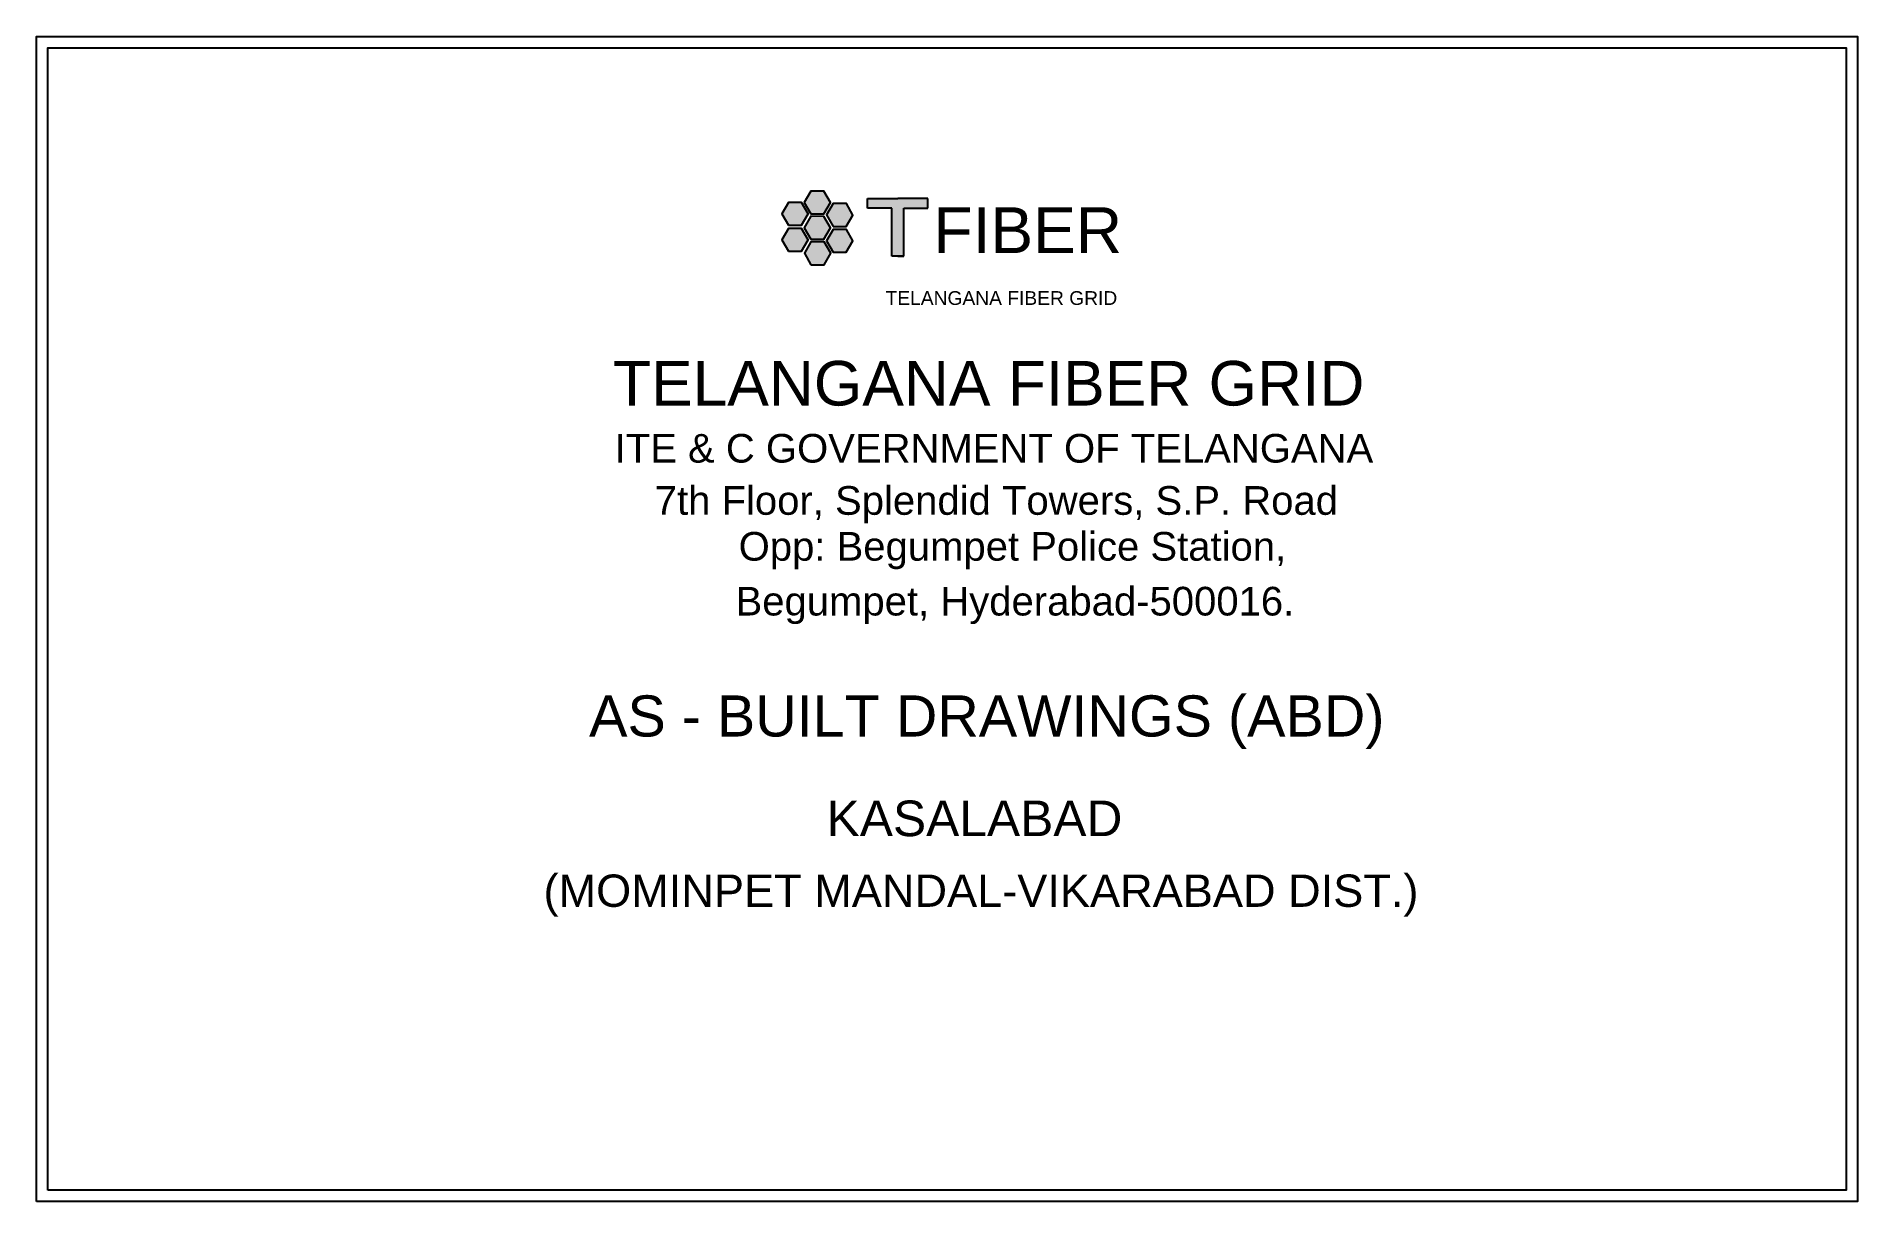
# Model space of a CAD drawing. Header units: inches. Extents: x 657 to 4707, y 164 to 1513.
# Drawn here: x 657.3 to 1054.4, y 1134.9 to 1389 of the extents above; entities that cross this region are included whole.
import ezdxf
from ezdxf.enums import TextEntityAlignment as Align

# ---------------------------------------------------------------- set-up
doc = ezdxf.new("R2010")
doc.units = ezdxf.units.IN
doc.header["$MEASUREMENT"] = 0
doc.layers.add('Asbuilt_title', color=7, linetype='Continuous')
doc.layers.add('ROW', color=5, linetype='Continuous')
doc.styles.add('200', font='swisse.ttf')
doc.styles.get("Standard").update_dxf_attribs({"font": 'arial.ttf'})

msp = doc.modelspace()

# ---------------------------------------------------------------- texts
at = {"color": 18, "true_color": 0x000000}
msp.add_text('FIBER', height=10, dxfattribs=at).set_placement((852.93, 1341.75))
at = {"color": 252, "true_color": 0x939598}
msp.add_text('TELANGANA FIBER GRID', height=3, dxfattribs=at).set_placement((842.47, 1330.46))
at = {"layer": 'ROW', "color": 5, "style": '200'}
for s, height, p in [(' TELANGANA FIBER GRID', 9.7276, (863.08, 1313.38)), ('ITE & C GOVERNMENT OF TELANGANA', 6.25, (866.11, 1299.2)), ('7th Floor, Splendid Towers, S.P. Road', 6.25, (866.64, 1287.82)), ('Opp: Begumpet Police Station,', 6.25, (870.14, 1277.82)), ('Begumpet, Hyderabad-500016.', 6.25, (870.68, 1265.86))]:
    msp.add_text(s, height=height, dxfattribs=at).set_placement(p, align=Align.MIDDLE_CENTER)
at = {"layer": 'ROW', "color": 6, "style": '200'}
msp.add_text('AS - BUILT DRAWINGS (ABD) ', height=8.9745, dxfattribs=at).set_placement((866.29, 1240.83), align=Align.MIDDLE_CENTER)
at = {"layer": 'ROW', "color": 1, "style": '200'}
for s, height, p in [('KASALABAD', 7.762, (861.87, 1218.5)), ('(MOMINPET MANDAL-VIKARABAD DIST.)', 7.0435, (863.28, 1202.73))]:
    msp.add_text(s, height=height, dxfattribs=at).set_placement(p, align=Align.MIDDLE_CENTER)

# ---------------------------------------------------------------- hatches: boundary and pattern name
h = msp.add_hatch(color=256)
h.set_gradient(color1=(102, 0, 204), color2=(102, 0, 204), tint=1)
h.paths.add_polyline_path([(829.03, 1344.8), (830.48, 1347.28), (829.05, 1349.77), (826.17, 1349.78), (824.73, 1347.29), (826.16, 1344.8)])
h.paths.add_polyline_path([(829.03, 1350.3), (830.48, 1352.78), (829.05, 1355.28), (826.17, 1355.28), (824.73, 1352.8), (826.16, 1350.31)])
h.paths.add_polyline_path([(819.85, 1350.32), (821.28, 1347.82), (824.15, 1347.82), (825.59, 1350.3), (824.16, 1352.79), (821.29, 1352.8)])
h.paths.add_polyline_path([(821.28, 1342.16), (824.15, 1342.16), (825.59, 1344.64), (824.16, 1347.13), (821.29, 1347.14), (819.85, 1344.65)])
h.paths.add_polyline_path([(824.77, 1341.72), (826.2, 1339.23), (829.07, 1339.22), (830.51, 1341.71), (829.08, 1344.2), (826.21, 1344.21)])
h.paths.add_polyline_path([(831.05, 1341.96), (833.92, 1341.96), (835.36, 1344.44), (833.93, 1346.93), (831.06, 1346.94), (829.62, 1344.45)])
h.paths.add_polyline_path([(833.93, 1352.55), (831.06, 1352.55), (829.62, 1350.07), (831.05, 1347.58), (833.92, 1347.57), (835.36, 1350.06)])
h = msp.add_hatch(color=256)
h.set_gradient(color1=(102, 0, 204), color2=(102, 0, 204), tint=1)
h.paths.add_polyline_path([(846.45, 1351.57), (851.7, 1351.57), (851.7, 1353.67), (845.14, 1353.67), (838.57, 1353.67), (838.57, 1351.57), (843.82, 1351.57), (843.82, 1341.07), (845.14, 1341.07), (846.45, 1341.07)])

# ---------------------------------------------------------------- linework, layer by layer
for p, q in [((838.57, 1351.57), (838.57, 1353.67)), ((838.57, 1353.67), (845.14, 1353.67)), ((843.82, 1351.57), (838.57, 1351.57)), ((843.82, 1341.07), (843.82, 1351.57)), ((851.7, 1353.67), (845.14, 1353.67)), ((846.45, 1341.07), (846.45, 1351.57)), ((846.45, 1351.57), (851.7, 1351.57)), ((851.7, 1351.57), (851.7, 1353.67)), ((845.14, 1341.07), (843.82, 1341.07)), ((846.45, 1341.07), (845.14, 1341.07)), ((845.14, 1341.07), (846.45, 1341.07))]:
    msp.add_line(p, q)
for points in [[(826.16, 1350.31), (829.03, 1350.3), (830.48, 1352.78), (829.05, 1355.28), (826.17, 1355.28), (824.73, 1352.8)], [(821.28, 1347.82), (824.15, 1347.82), (825.59, 1350.3), (824.16, 1352.79), (821.29, 1352.8), (819.85, 1350.32)], [(831.05, 1347.58), (833.92, 1347.57), (835.36, 1350.06), (833.93, 1352.55), (831.06, 1352.55), (829.62, 1350.07)], [(821.28, 1342.16), (824.15, 1342.16), (825.59, 1344.64), (824.16, 1347.13), (821.29, 1347.14), (819.85, 1344.65)], [(826.16, 1344.8), (829.03, 1344.8), (830.48, 1347.28), (829.05, 1349.77), (826.17, 1349.78), (824.73, 1347.29)], [(831.05, 1341.96), (833.92, 1341.96), (835.36, 1344.44), (833.93, 1346.93), (831.06, 1346.94), (829.62, 1344.45)], [(826.2, 1339.23), (829.07, 1339.22), (830.51, 1341.71), (829.08, 1344.2), (826.21, 1344.21), (824.77, 1341.72)]]:
    msp.add_lwpolyline(points, close=True)
at = {"layer": 'Asbuilt_title'}
for points in [[(657.33, 1134.94), (657.33, 1389.01), (1054.42, 1389.01), (1054.42, 1134.94)], [(659.82, 1137.43), (659.82, 1386.52), (1051.93, 1386.52), (1051.93, 1137.43)]]:
    msp.add_lwpolyline(points, close=True, dxfattribs=at)

msp.set_redraw_order([(e.dxf.handle, doc.entitydb.next_handle()) for e in msp.query("TEXT MTEXT ATTDEF DIMENSION ARC_DIMENSION")])  # texts and dimensions are drawn at this point

doc.saveas('drawing.dxf')
